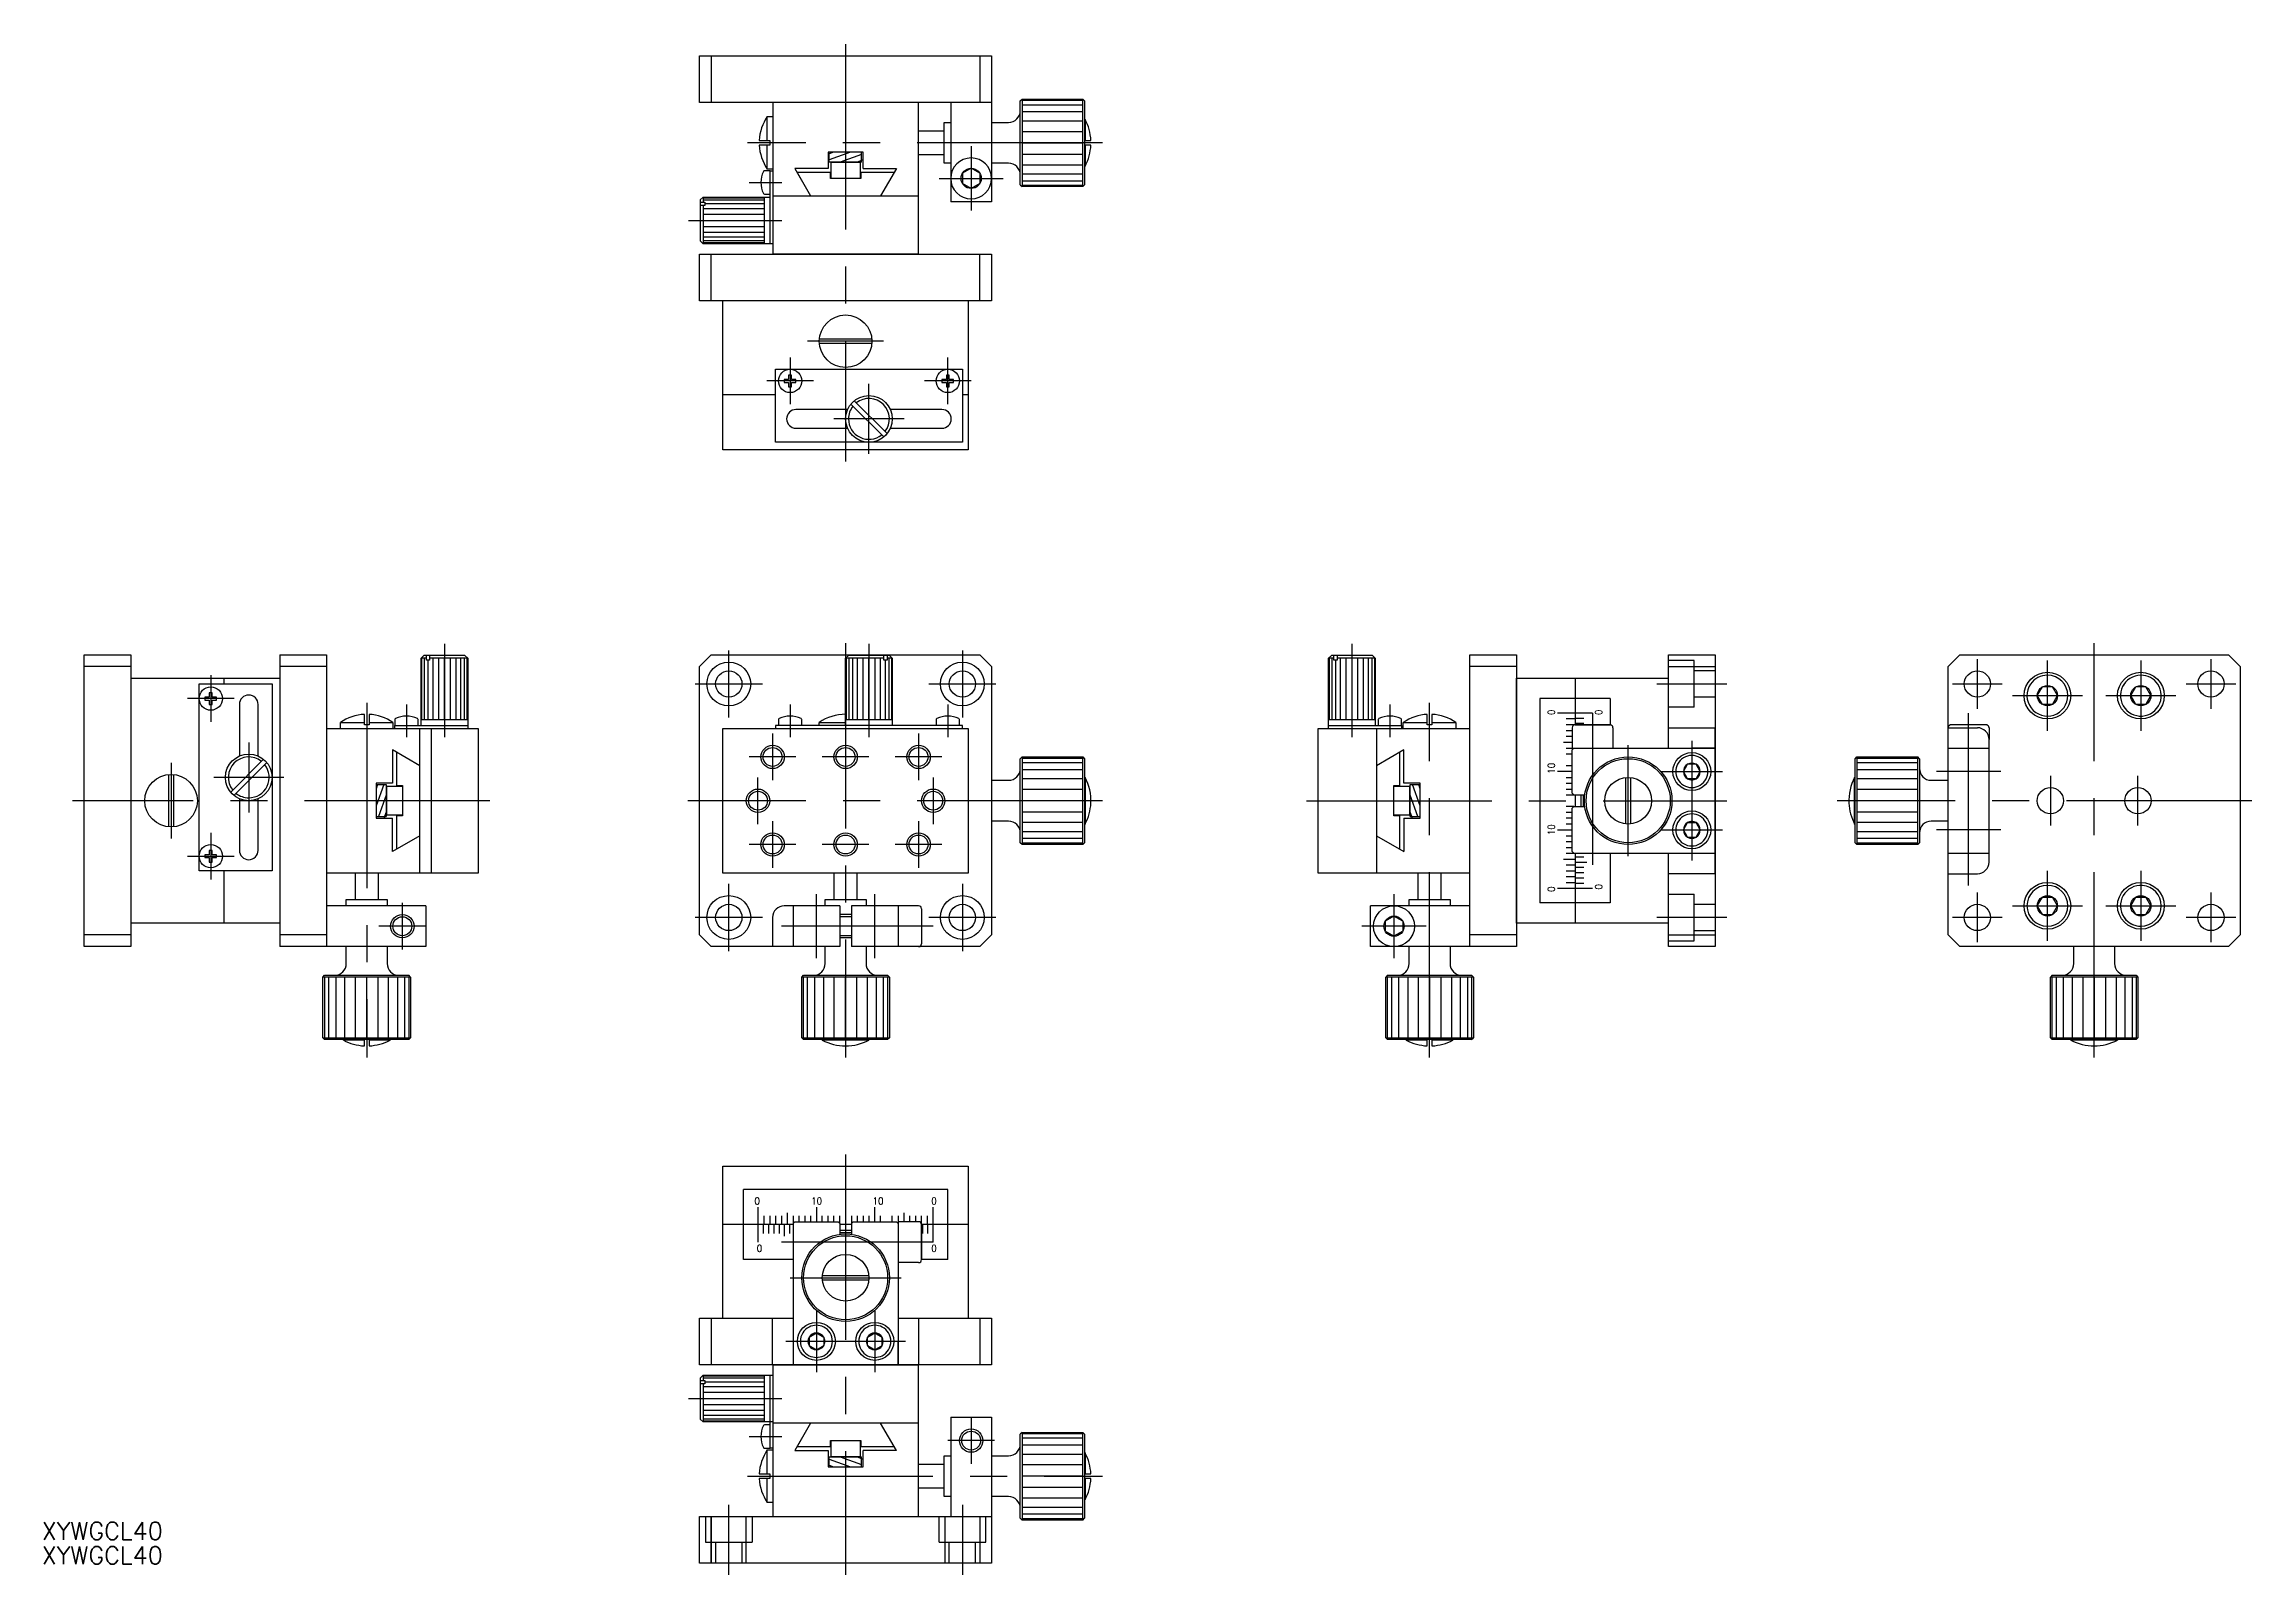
# Model space of a CAD drawing. Extents: x -137 to 241, y -133 to 130.
import ezdxf

# ---------------------------------------------------------------- set-up
doc = ezdxf.new("R2010")
doc.units = 0
doc.linetypes.add('CENTER', pattern=[50.8, 31.75, -6.35, 6.35, -6.35])
doc.linetypes.add('DASHED', pattern=[19.05, 12.7, -6.35])
doc.layers.get('0').update_dxf_attribs({"linetype": 'CONTINUOUS'})
doc.layers.add('CENTER', color=1, linetype='CENTER')
doc.styles.add('CONVERTER_2', font='txt.shx', dxfattribs={"width": 0.9})
doc.styles.get("Standard").update_dxf_attribs({"font": 'txt.shx', "height": 3, "bigfont": 'bigfont.shx'})

msp = doc.modelspace()

# ---------------------------------------------------------------- texts
at = {"color": 7, "linetype": 'CONTINUOUS', "style": 'CONVERTER_2', "width": 0.9}
for s, rotation, p in [('0', 90, (121.44, 14.68)), ('0', 90, (129.55, 14.68)), ('10', 90, (121.45, 4.63)), ('10', 90, (121.45, -5.89)), ('0', 270, (120.24, -14.68)), ('0', 90, (129.55, -15.22)), ('0', 180, (-14.68, -67.97))]:
    msp.add_text(s, height=1.2, rotation=rotation, dxfattribs=at).set_placement(p)
for s, p in [('10', (-5.89, -69.18)), ('10', (4.63, -69.18)), ('0', (14.68, -69.17)), ('0', (-15.22, -77.27)), ('0', (14.68, -77.27))]:
    msp.add_text(s, height=1.2, dxfattribs=at).set_placement(p)
at = {"color": 7, "linetype": 'CONTINUOUS'}
for p in [(-137.62, -126.59), (-137.62, -130.76)]:
    msp.add_text('XYWGCL40', height=3, dxfattribs=at).set_placement(p)

# ---------------------------------------------------------------- linework, layer by layer
at = {"color": 7, "linetype": 'CONTINUOUS'}
for p, q in [((-25, 127.61), (0, 127.61)), ((-25, 119.61), (-25, 127.61)), ((-23, 127.61), (-23, 119.61)), ((0, 127.61), (25, 127.61)), ((23, 127.61), (23, 119.61)), ((25, 127.61), (25, 119.61)), ((18, 119.61), (-25, 119.61)), ((-13.41, 113.11), (-13.41, 117.21)), ((-13.41, 117.21), (-12.4, 117.21)), ((-12.4, 93.61), (-12.4, 119.61)), ((12.4, 119.61), (12.4, 114.71)), ((18, 119.61), (18, 106.61)), ((25, 119.61), (18, 119.61)), ((25, 119.61), (25, 106.61)), ((29.91, 119.91), (30.21, 120.21)), ((29.91, 105.51), (29.91, 119.91)), ((30.21, 120.21), (30.21, 105.21)), ((30.21, 120.21), (40.61, 120.21)), ((40.61, 119.95), (30.21, 119.95)), ((30.21, 119.2), (40.61, 119.2)), ((40.61, 118.01), (30.21, 118.01)), ((40.61, 105.21), (40.61, 120.21)), ((40.91, 119.91), (40.61, 120.21)), ((40.91, 119.91), (40.91, 105.51)), ((16.9, 114.71), (12.4, 114.71)), ((12.4, 114.71), (12.4, 110.71)), ((16.9, 109.21), (16.9, 116.21)), ((16.9, 116.21), (18, 116.21)), ((25, 116.21), (27.91, 116.21)), ((30.21, 116.46), (40.61, 116.46)), ((30.21, 114.65), (40.61, 114.65)), ((40.91, 116.71), (41.01, 116.71)), ((41.01, 116.71), (41.01, 113.11)), ((-14.79, 113.11), (-13, 113.11)), ((-13, 112.31), (-14.79, 112.31)), ((-13.41, 108.21), (-13.41, 112.31)), ((-13, 113.11), (-13, 112.31)), ((3, 111.11), (-3, 111.11)), ((-3, 111.11), (-3, 108.31)), ((-2.8, 109.38), (-2.8, 111.11)), ((2.7, 109.38), (2.7, 111.11)), ((3, 109.71), (2.7, 109.71)), ((3, 108.31), (3, 111.11)), ((12.4, 110.71), (16.9, 110.71)), ((12.4, 110.71), (12.4, 103.61)), ((30.21, 112.71), (40.61, 112.71)), ((30.21, 110.77), (40.61, 110.77)), ((40.91, 113.11), (42, 113.11)), ((42, 112.31), (40.91, 112.31)), ((41.01, 112.31), (41.01, 108.71)), ((-12.9, 107.91), (-13.89, 107.91)), ((-12.4, 108.21), (-13.41, 108.21)), ((-12.9, 95.41), (-12.9, 107.91)), ((-12.9, 107.91), (-12.4, 107.91)), ((-3, 108.31), (-8.71, 108.31)), ((-8.71, 108.31), (-6, 103.61)), ((-8.31, 107.61), (-6, 103.61)), ((-2.6, 107.61), (-8.31, 107.61)), ((2.7, 109.38), (-2.8, 109.38)), ((-2.6, 106.61), (-2.6, 107.61)), ((2.6, 106.61), (-2.6, 106.61)), ((-2.5, 106.61), (-2.5, 109.38)), ((2.5, 109.31), (-2.5, 109.31)), ((2.5, 109.38), (2.5, 106.61)), ((8.31, 107.61), (2.6, 107.61)), ((2.6, 107.61), (2.6, 106.61)), ((3, 108.31), (8.71, 108.31)), ((8.71, 108.31), (6, 103.61)), ((18, 109.21), (16.9, 109.21)), ((18, 106.61), (18, 102.61)), ((21.5, 108.34), (20, 107.48)), ((20, 107.48), (20, 105.74)), ((23, 107.48), (21.5, 108.34)), ((23, 107.48), (23, 105.74)), ((27.91, 109.21), (25, 109.21)), ((25, 106.61), (25, 102.61)), ((30.21, 108.96), (40.61, 108.96)), ((30.21, 107.41), (40.61, 107.41)), ((30.21, 106.21), (40.61, 106.21)), ((41.01, 108.71), (40.91, 108.71)), ((-24.9, 102.91), (-24.4, 103.41)), ((-24.9, 102.91), (-24.9, 95.91)), ((-24.9, 102.51), (-24.1, 102.51)), ((-24.4, 103.41), (-12.9, 103.41)), ((-24.4, 103.41), (-24.4, 102.51)), ((-24.4, 103.27), (-13.9, 103.27)), ((-13.9, 102.87), (-24.4, 102.87)), ((-24.1, 102.51), (-24.1, 101.94)), ((-13.9, 102.24), (-24.1, 102.24)), ((-13.9, 95.41), (-13.9, 103.41)), ((-13.89, 103.91), (-12.9, 103.91)), ((-12.4, 103.61), (12.4, 103.61)), ((12.4, 103.61), (12.4, 93.61)), ((21.5, 102.61), (18, 102.61)), ((21.5, 104.88), (20, 105.74)), ((23, 105.74), (21.5, 104.88)), ((25, 102.61), (21.5, 102.61)), ((29.91, 105.51), (30.21, 105.21)), ((30.21, 105.47), (40.61, 105.47)), ((40.61, 105.21), (30.21, 105.21)), ((40.91, 105.51), (40.61, 105.21)), ((-24.1, 101.94), (-24.9, 101.94)), ((-24.4, 101.94), (-24.4, 95.41)), ((-13.9, 101.41), (-24.4, 101.41)), ((-13.9, 100.44), (-24.4, 100.44)), ((-24.4, 99.41), (-13.9, 99.41)), ((-24.4, 98.37), (-13.9, 98.37)), ((-24.4, 95.41), (-24.9, 95.91)), ((-24.4, 97.41), (-13.9, 97.41)), ((-24.4, 96.58), (-13.9, 96.58)), ((-24.4, 95.95), (-13.9, 95.95)), ((-13.9, 95.55), (-24.4, 95.55)), ((-12.4, 95.41), (-24.4, 95.41)), ((-25, 93.61), (25, 93.61)), ((-25, 85.61), (-25, 93.61)), ((-23, 85.61), (-23, 93.61)), ((12.4, 93.61), (-12.4, 93.61)), ((-10, 93.61), (0, 93.61)), ((0, 93.61), (9, 93.61)), ((9, 93.61), (10, 93.61)), ((9, 93.61), (10, 93.61)), ((10, 93.61), (12.4, 93.61)), ((23, 85.61), (23, 93.61)), ((25, 93.61), (25, 85.61)), ((25, 85.61), (-25, 85.61)), ((-21, 60.11), (-21, 85.61)), ((21, 85.61), (21, 60.11)), ((-4.48, 79.11), (4.48, 79.11)), ((4.48, 78.31), (-4.48, 78.31)), ((-12, 73.91), (20, 73.91)), ((-12, 61.41), (-12, 73.91)), ((-9.75, 72.16), (-10.5, 72.16)), ((-10.5, 72.16), (-10.5, 71.66)), ((-9.75, 72.91), (-9.75, 72.16)), ((-9.25, 72.91), (-9.75, 72.91)), ((-9.25, 72.16), (-9.25, 72.91)), ((-8.5, 72.16), (-9.25, 72.16)), ((-8.5, 71.66), (-8.5, 72.16)), ((16.5, 72.16), (16.5, 71.66)), ((17.25, 72.16), (16.5, 72.16)), ((17.75, 72.91), (17.25, 72.91)), ((17.25, 72.91), (17.25, 72.16)), ((17.75, 72.16), (17.75, 72.91)), ((18.5, 72.16), (17.75, 72.16)), ((18.5, 71.66), (18.5, 72.16)), ((20, 73.91), (20, 61.41)), ((-21, 69.61), (-12, 69.61)), ((-10.5, 71.66), (-9.75, 71.66)), ((-9.75, 71.66), (-9.75, 70.91)), ((-9.75, 70.91), (-9.25, 70.91)), ((-9.25, 71.66), (-8.5, 71.66)), ((-9.25, 70.91), (-9.25, 71.66)), ((1.47, 68.51), (7.1, 62.88)), ((16.5, 71.66), (17.25, 71.66)), ((17.25, 71.66), (17.25, 70.91)), ((17.25, 70.91), (17.75, 70.91)), ((17.75, 70.91), (17.75, 71.66)), ((17.75, 71.66), (18.5, 71.66)), ((20, 69.61), (21, 69.61)), ((0.33, 67.01), (-8.5, 67.01)), ((6.53, 62.31), (0.9, 67.94)), ((16.5, 67.01), (7.67, 67.01)), ((20, 61.41), (-12, 61.41)), ((-8.5, 63.81), (0.33, 63.81)), ((7.67, 63.81), (16.5, 63.81)), ((21, 60.11), (-21, 60.11)), ((-130.4, -25), (-130.4, 25)), ((-130.4, 25), (-122.4, 25)), ((-122.4, 23), (-130.4, 23)), ((-122.4, 25), (-122.4, -25)), ((-96.9, 25), (-96.9, -25)), ((-96.9, 25), (-88.9, 25)), ((-88.9, 23), (-96.9, 23)), ((-88.9, 25), (-88.9, -18)), ((-72.7, 24.4), (-72.2, 24.9)), ((-72.7, 12.9), (-72.7, 24.4)), ((-71.79, 24.4), (-72.7, 24.4)), ((-72.56, 13.9), (-72.56, 24.4)), ((-65.2, 24.9), (-72.2, 24.9)), ((-72.16, 24.4), (-72.16, 13.9)), ((-71.79, 24.1), (-71.79, 24.9)), ((-71.23, 24.1), (-71.79, 24.1)), ((-71.52, 24.1), (-71.52, 13.9)), ((-71.23, 24.9), (-71.23, 24.1)), ((-64.7, 24.4), (-71.23, 24.4)), ((-70.7, 24.4), (-70.7, 13.9)), ((-69.73, 24.4), (-69.73, 13.9)), ((-68.7, 13.9), (-68.7, 24.4)), ((-67.66, 13.9), (-67.66, 24.4)), ((-66.7, 13.9), (-66.7, 24.4)), ((-65.87, 13.9), (-65.87, 24.4)), ((-65.23, 13.9), (-65.23, 24.4)), ((-65.2, 24.9), (-64.7, 24.4)), ((-64.83, 24.4), (-64.83, 13.9)), ((-64.7, 24.4), (-64.7, 12.4)), ((-23, 25), (-25, 23)), ((-25, -23), (-25, 23)), ((-23, 25), (23, 25)), ((0, 24.4), (0.5, 24.9)), ((6.53, 24.4), (0, 24.4)), ((0, 13.4), (0, 24.4)), ((0.14, 13.9), (0.14, 24.4)), ((7.5, 24.9), (0.5, 24.9)), ((0.54, 24.4), (0.54, 13.9)), ((1.17, 24.4), (1.17, 13.9)), ((2, 24.4), (2, 13.9)), ((2.96, 24.4), (2.96, 13.9)), ((4, 13.9), (4, 24.4)), ((5.04, 13.9), (5.04, 24.4)), ((6, 13.9), (6, 24.4)), ((6.53, 24.1), (6.53, 24.9)), ((7.1, 24.1), (6.53, 24.1)), ((6.83, 13.9), (6.83, 24.1)), ((7.1, 24.9), (7.1, 24.1)), ((8, 24.4), (7.1, 24.4)), ((7.46, 13.9), (7.46, 24.4)), ((7.5, 24.9), (8, 24.4)), ((7.86, 24.4), (7.86, 13.9)), ((8, 24.4), (8, 12.9)), ((23, 25), (25, 23)), ((25, 23), (25, -23)), ((82.7, 24.4), (83.2, 24.9)), ((82.7, 12.4), (82.7, 24.4)), ((83.6, 24.4), (82.7, 24.4)), ((82.83, 13.9), (82.83, 24.4)), ((90.2, 24.9), (83.2, 24.9)), ((83.23, 24.4), (83.23, 13.9)), ((83.6, 24.1), (83.6, 24.9)), ((83.87, 24.1), (83.6, 24.1)), ((83.87, 24.1), (83.87, 13.9)), ((84.16, 24.1), (83.87, 24.1)), ((84.16, 24.9), (84.16, 24.1)), ((89.52, 24.4), (84.16, 24.4)), ((84.7, 24.4), (84.7, 13.9)), ((85.66, 24.4), (85.66, 13.9)), ((86.7, 24.4), (86.7, 13.9)), ((87.73, 13.9), (87.73, 24.4)), ((88.7, 13.9), (88.7, 24.4)), ((89.52, 13.9), (89.52, 24.4)), ((90.7, 24.4), (89.52, 24.4)), ((90.16, 13.9), (90.16, 24.4)), ((90.2, 24.9), (90.7, 24.4)), ((90.56, 24.4), (90.56, 13.9)), ((90.7, 24.4), (90.7, 12.9)), ((106.9, -18), (106.9, 25)), ((106.9, 25), (114.9, 25)), ((114.9, 23), (106.9, 23)), ((114.9, 25), (114.9, -25)), ((140.9, 25), (148.9, 25)), ((140.9, 9), (140.9, 25)), ((140.9, 23), (148.9, 23)), ((148.9, 25), (148.9, 10)), ((190.79, 25), (188.79, 23)), ((188.79, 12.5), (188.79, 23)), ((190.79, 25), (236.79, 25)), ((236.79, 25), (238.79, 23)), ((238.79, 23), (238.79, -23)), ((-122.4, 21), (-96.9, 21)), ((-110.7, -12), (-110.7, 20)), ((-110.7, 20), (-98.2, 20)), ((-106.4, 20), (-106.4, 21)), ((-98.2, 20), (-98.2, -12)), ((114.9, -21), (114.9, 21)), ((114.9, 21), (140.9, 21)), ((124.9, 21), (124.9, 13)), ((204.06, 18), (204.93, 19.5)), ((206.66, 19.5), (204.93, 19.5)), ((207.52, 18), (206.66, 19.5)), ((220.06, 18), (220.93, 19.5)), ((222.66, 19.5), (220.93, 19.5)), ((223.52, 18), (222.66, 19.5)), ((-109.7, 17.75), (-109.7, 17.25)), ((-108.95, 17.75), (-109.7, 17.75)), ((-109.7, 17.25), (-108.95, 17.25)), ((-108.95, 18.5), (-108.95, 17.75)), ((-108.45, 18.5), (-108.95, 18.5)), ((-108.95, 17.25), (-108.95, 16.5)), ((-108.95, 16.5), (-108.45, 16.5)), ((-108.45, 17.75), (-108.45, 18.5)), ((-107.7, 17.75), (-108.45, 17.75)), ((-108.45, 17.25), (-107.7, 17.25)), ((-108.45, 16.5), (-108.45, 17.25)), ((-107.7, 17.25), (-107.7, 17.75)), ((-103.8, 16.5), (-103.8, 7.67)), ((-100.6, 7.67), (-100.6, 16.5)), ((118.9, 17.5), (118.9, -17.5)), ((130.9, 17.5), (118.9, 17.5)), ((130.9, 17.5), (130.9, 13)), ((204.93, 16.5), (204.06, 18)), ((206.66, 16.5), (204.93, 16.5)), ((206.66, 16.5), (207.52, 18)), ((220.93, 16.5), (220.06, 18)), ((222.66, 16.5), (220.93, 16.5)), ((222.66, 16.5), (223.52, 18)), ((-88.9, 12.4), (-70.9, 12.4)), ((-86.5, 13.41), (-82.4, 13.41)), ((-86.5, 12.4), (-86.5, 13.41)), ((-82.4, 13), (-82.4, 14.79)), ((-81.6, 13), (-82.4, 13)), ((-81.6, 14.79), (-81.6, 13)), ((-81.6, 13.41), (-77.5, 13.41)), ((-77.5, 13.41), (-77.5, 12.4)), ((-77.2, 13.89), (-77.2, 12.9)), ((-77.2, 12.9), (-64.7, 12.9)), ((-77.2, 12.4), (-77.2, 12.9)), ((-73.2, 12.9), (-73.2, 13.89)), ((-72.9, -12.4), (-72.9, 12.4)), ((-72.7, 13.9), (-64.7, 13.9)), ((-70.9, -12.4), (-70.9, 12.4)), ((-70.9, 12.4), (-62.9, 12.4)), ((-62.9, 12.4), (-62.9, -12.4)), ((-21, -12.4), (-21, 12.4)), ((-21, 12.4), (21, 12.4)), ((-4.5, 12.9), (-12, 12.9)), ((-12, 12.9), (-12, 12.4)), ((-11.5, 13.89), (-11.5, 12.9)), ((-7.5, 12.9), (-7.5, 13.89)), ((-4.5, 13.4), (-4.5, 13.41)), ((-4.5, 13.4), (0, 13.4)), ((-4.5, 12.9), (-4.5, 13.4)), ((20, 12.9), (-4.5, 12.9)), ((0, 13.9), (8, 13.9)), ((0, 12.9), (0, 13.4)), ((15.5, 13.89), (15.5, 12.9)), ((19.5, 12.9), (19.5, 13.89)), ((20, 12.4), (20, 12.9)), ((21, 12.4), (21, -12.4)), ((80.9, -12.4), (80.9, 12.4)), ((80.9, 12.4), (88.9, 12.4)), ((82.7, 13.9), (90.7, 13.9)), ((82.7, 12.9), (95.2, 12.9)), ((88.9, 12.4), (106.9, 12.4)), ((90.9, 12.4), (90.9, 6)), ((91.2, 13.89), (91.2, 12.9)), ((95.2, 12.9), (95.2, 13.89)), ((95.2, 12.9), (95.2, 12.4)), ((95.5, 13.41), (99.6, 13.41)), ((95.5, 12.4), (95.5, 13.41)), ((99.6, 13), (99.6, 14.79)), ((100.4, 13), (99.6, 13)), ((100.4, 14.79), (100.4, 13)), ((100.4, 13.41), (104.5, 13.41)), ((104.5, 13.41), (104.5, 12.4)), ((123.4, 15), (121.9, 15)), ((124.9, 15), (123.4, 15)), ((124.9, 15), (123.4, 15)), ((124.9, 14), (123.4, 14)), ((124.9, 13), (123.4, 13)), ((124.4, 12), (123.4, 12)), ((124.4, 12.5), (124.4, 9)), ((124.4, 12.5), (124.4, 12)), ((124.4, 12), (124.4, 11)), ((126.4, 15), (124.9, 15)), ((126.4, 15), (124.9, 15)), ((124.9, 15), (124.9, 13)), ((126.4, 14.1), (124.9, 14.1)), ((126.4, 13.2), (124.9, 13.2)), ((124.9, 13), (130.9, 13)), ((130.9, 13), (124.9, 13)), ((127.9, 15), (126.4, 15)), ((131.4, 12.5), (131.4, 9)), ((131.4, 12.5), (131.4, 9)), ((140.9, 12.5), (148.9, 12.5)), ((148.9, -12.4), (148.9, 12.4)), ((188.79, 9), (188.79, 12.5)), ((188.79, 12.5), (193.79, 12.5)), ((-77.6, 8.71), (-77.6, 3)), ((-72.9, 6), (-77.6, 8.71)), ((-76.9, 8.31), (-76.9, 2.6)), ((95.6, 8.71), (90.9, 6)), ((94.9, 2.6), (94.9, 8.31)), ((95.6, 3), (95.6, 8.71)), ((124.4, 10), (122.9, 10)), ((124.4, 11), (123.4, 11)), ((123.4, 9), (124.4, 9)), ((124.4, 8), (123.4, 8)), ((124.4, 11), (124.4, 10)), ((124.4, 10), (124.4, 9)), ((124.4, 9), (140.9, 9)), ((124.4, 8.7), (124.7, 9)), ((124.4, 8), (124.4, 8.7)), ((124.4, 7), (124.4, 8)), ((140.9, 9), (140.9, 10)), ((140.9, 9), (148.9, 9)), ((148.9, 9), (144.9, 9)), ((148.9, 10), (148.9, 9)), ((148.9, 10), (148.9, 9)), ((148.9, 9), (148.9, 5)), ((188.79, 7.14), (188.79, 11.14)), ((188.79, 7.14), (188.79, 11.14)), ((188.79, -23), (188.79, 9)), ((188.79, 9), (195.79, 9)), ((195.79, -10.5), (195.79, 10.5)), ((195.79, 7.14), (195.79, 9)), ((-115.9, -4.48), (-115.9, 4.48)), ((-115.1, 4.48), (-115.1, -4.48)), ((-105.29, 1.47), (-99.66, 7.1)), ((-99.1, 6.53), (-104.73, 0.9)), ((30.21, 7.5), (29.91, 7.2)), ((29.91, -7.2), (29.91, 7.2)), ((30.21, 7.5), (40.61, 7.5)), ((30.21, 7.5), (30.21, -7.5)), ((40.61, 7.24), (30.21, 7.24)), ((40.61, 6.5), (30.21, 6.5)), ((40.61, 5.3), (30.21, 5.3)), ((40.61, -7.5), (40.61, 7.5)), ((40.61, 7.5), (40.91, 7.2)), ((40.91, 7.2), (40.91, -7.2)), ((40.91, 4), (41.01, 4)), ((41.01, 4), (41.01, -4)), ((90.9, 6), (90.9, -6)), ((124.4, 5), (121.9, 5)), ((124.4, 6), (123.4, 6)), ((123.4, 4), (124.4, 4)), ((124.4, 6), (124.4, 7)), ((124.4, 5), (124.4, 6)), ((124.4, 1.3), (124.4, 5)), ((133.6, -3.98), (133.6, 3.98)), ((134.4, 3.98), (134.4, -3.98)), ((143.45, 5), (144.17, 6.25)), ((144.17, 3.75), (143.45, 5)), ((145.62, 6.25), (144.17, 6.25)), ((146.34, 5), (145.62, 6.25)), ((145.62, 3.75), (146.34, 5)), ((148.9, 5), (148.9, -5)), ((172.78, -4), (172.78, 4)), ((172.78, 4), (172.88, 4)), ((172.88, 7.2), (173.18, 7.5)), ((172.88, -7.2), (172.88, 7.2)), ((173.18, 7.5), (183.58, 7.5)), ((173.18, 7.5), (173.18, -7.5)), ((183.58, 7.24), (173.18, 7.24)), ((183.58, 6.5), (173.18, 6.5)), ((183.58, 5.3), (173.18, 5.3)), ((183.58, -7.5), (183.58, 7.5)), ((183.88, 7.2), (183.58, 7.5)), ((183.88, 7.2), (183.88, -7.2)), ((-103.8, 0.33), (-103.8, -8.5)), ((-100.6, -8.5), (-100.6, 0.33)), ((-77.6, 3), (-80.4, 3)), ((-80.4, 3), (-80.4, -3)), ((-80.4, 2.8), (-78.67, 2.8)), ((-78.67, 2.8), (-78.67, -2.7)), ((-78.67, 2.5), (-75.9, 2.5)), ((-78.6, 2.5), (-78.6, -2.5)), ((-76.9, 2.6), (-75.9, 2.6)), ((-75.9, 2.6), (-75.9, -2.6)), ((25, 3.5), (27.91, 3.5)), ((40.61, 3.75), (30.21, 3.75)), ((40.61, 1.94), (30.21, 1.94)), ((40.61, 0), (30.21, 0)), ((93.9, -2.6), (93.9, 2.6)), ((93.9, 2.6), (94.9, 2.6)), ((93.9, 2.5), (96.67, 2.5)), ((98.4, 3), (95.6, 3)), ((96.6, -2.5), (96.6, 2.5)), ((96.67, 2.8), (98.4, 2.8)), ((96.67, -2.7), (96.67, 2.8)), ((98.4, -3), (98.4, 3)), ((123.4, 3), (124.4, 3)), ((123.4, 2), (124.4, 2)), ((123.4, 1), (124.7, 1)), ((124.7, 1), (124.4, 1.3)), ((124.7, 1), (124.9, 1)), ((124.9, 1), (126.56, 1)), ((124.9, 1), (124.9, 0)), ((124.9, 0), (124.9, -1)), ((125.9, 1), (125.9, -1)), ((145.62, 3.75), (144.17, 3.75)), ((183.58, 3.75), (173.18, 3.75)), ((183.58, 1.94), (173.18, 1.94)), ((183.58, 0), (173.18, 0)), ((185.89, 3.5), (188.79, 3.5)), ((-80.4, -2.7), (-78.67, -2.7)), ((-80.4, -3), (-77.6, -3)), ((-79, -2.7), (-79, -3)), ((-75.9, -2.5), (-78.67, -2.5)), ((-77.6, -8.71), (-77.6, -3)), ((-76.9, -2.6), (-76.9, -8.31)), ((-75.9, -2.6), (-76.9, -2.6)), ((27.91, -3.5), (25, -3.5)), ((40.61, -1.94), (30.21, -1.94)), ((40.61, -3.75), (30.21, -3.75)), ((96.67, -2.5), (93.9, -2.5)), ((94.9, -2.6), (93.9, -2.6)), ((94.9, -8.31), (94.9, -2.6)), ((95.6, -3), (95.6, -8.71)), ((95.6, -3), (98.4, -3)), ((96.67, -2.7), (98.4, -2.7)), ((97, -3), (97, -2.7)), ((124.7, -1), (123.4, -1)), ((124.4, -2), (123.4, -2)), ((124.4, -3), (123.4, -3)), ((124.4, -1.3), (124.7, -1)), ((124.4, -8.7), (124.4, -1.3)), ((124.7, -1), (124.9, -1)), ((124.7, -1), (124.9, -1)), ((124.9, -1), (126.56, -1)), ((143.45, -5), (144.17, -3.75)), ((144.17, -3.75), (145.62, -3.75)), ((146.34, -5), (145.62, -3.75)), ((183.58, -1.94), (173.18, -1.94)), ((183.58, -3.75), (173.18, -3.75)), ((188.79, -3.5), (185.89, -3.5)), ((-72.9, -6), (-77.6, -8.71)), ((30.21, -7.5), (29.91, -7.2)), ((30.21, -5.3), (40.61, -5.3)), ((40.61, -6.5), (30.21, -6.5)), ((30.21, -7.24), (40.61, -7.24)), ((40.61, -7.5), (30.21, -7.5)), ((40.61, -7.5), (40.91, -7.2)), ((41.01, -4), (40.91, -4)), ((90.9, -6), (95.6, -8.71)), ((90.9, -6), (90.9, -12.4)), ((121.9, -5), (124.4, -5)), ((124.4, -4), (123.4, -4)), ((123.4, -6), (124.4, -6)), ((123.4, -7), (124.4, -7)), ((144.17, -6.25), (143.45, -5)), ((144.17, -6.25), (145.62, -6.25)), ((145.62, -6.25), (146.34, -5)), ((148.9, -5), (148.9, -9)), ((172.88, -4), (172.78, -4)), ((172.88, -7.2), (173.18, -7.5)), ((173.18, -5.3), (183.58, -5.3)), ((183.58, -6.5), (173.18, -6.5)), ((173.18, -7.24), (183.58, -7.24)), ((183.58, -7.5), (173.18, -7.5)), ((183.88, -7.2), (183.58, -7.5)), ((-108.95, -9.25), (-109.7, -9.25)), ((-109.7, -9.25), (-109.7, -9.75)), ((-109.7, -9.75), (-108.95, -9.75)), ((-108.95, -8.5), (-108.95, -9.25)), ((-108.45, -8.5), (-108.95, -8.5)), ((-108.95, -9.75), (-108.95, -10.5)), ((-108.95, -10.5), (-108.45, -10.5)), ((-108.45, -9.25), (-108.45, -8.5)), ((-107.7, -9.25), (-108.45, -9.25)), ((-108.45, -10.5), (-108.45, -9.75)), ((-108.45, -9.75), (-107.7, -9.75)), ((-107.7, -9.75), (-107.7, -9.25)), ((122.9, -10), (124.9, -10)), ((123.4, -8), (124.4, -8)), ((123.4, -9), (124.9, -9)), ((123.4, -11), (124.9, -11)), ((123.9, -9), (140.9, -9)), ((123.9, -9), (124.9, -9)), ((124.4, -8.7), (124.7, -9)), ((124.7, -9), (125.4, -9)), ((124.9, -9), (124.9, -21)), ((124.9, -9), (124.9, -10)), ((124.9, -9.6), (126.4, -9.6)), ((124.9, -10), (124.9, -11)), ((124.9, -10.5), (126.9, -10.5)), ((124.9, -11), (124.9, -12)), ((130.9, -9), (130.9, -17.5)), ((140.9, -9), (144.9, -9)), ((140.9, -10), (140.9, -9)), ((140.9, -25), (140.9, -10)), ((144.9, -9), (148.9, -9)), ((148.9, -9), (148.9, -10)), ((148.9, -10), (148.9, -25)), ((188.79, -9), (195.79, -9)), ((-98.2, -12), (-110.7, -12)), ((-106.4, -21), (-106.4, -12)), ((-84, -12.4), (-88.9, -12.4)), ((-80, -12.4), (-84, -12.4)), ((-84, -12.4), (-84, -16.9)), ((-72.9, -12.4), (-80, -12.4)), ((-80, -16.9), (-80, -12.4)), ((-70.9, -12.4), (-72.9, -12.4)), ((-62.9, -12.4), (-70.9, -12.4)), ((-2, -12.4), (-21, -12.4)), ((2, -12.4), (-2, -12.4)), ((-2, -12.4), (-2, -16.9)), ((21, -12.4), (2, -12.4)), ((2, -16.9), (2, -12.4)), ((90.9, -12.4), (80.9, -12.4)), ((98, -12.4), (90.9, -12.4)), ((102, -12.4), (98, -12.4)), ((98, -12.4), (98, -16.9)), ((106.9, -12.4), (102, -12.4)), ((102, -16.9), (102, -12.4)), ((121.9, -15), (123.4, -15)), ((123.4, -12), (124.9, -12)), ((123.4, -13), (124.9, -13)), ((123.4, -14), (124.9, -14)), ((123.4, -15), (124.9, -15)), ((123.4, -15), (124.9, -15)), ((123.4, -15), (124.9, -15)), ((124.9, -11.4), (126.4, -11.4)), ((124.9, -12), (124.9, -13)), ((124.9, -12.3), (126.4, -12.3)), ((124.9, -13), (124.9, -14)), ((124.9, -13.2), (126.4, -13.2)), ((124.9, -14.1), (126.4, -14.1)), ((124.9, -15), (126.4, -15)), ((124.9, -15), (126.4, -15)), ((124.9, -15), (126.4, -15)), ((126.4, -15), (127.9, -15)), ((148.9, -12.5), (140.9, -12.5)), ((188.79, -12.5), (193.79, -12.5)), ((-71.9, -18), (-88.9, -18)), ((-88.9, -18), (-88.9, -25)), ((-85.5, -16.9), (-78.5, -16.9)), ((-85.5, -18), (-85.5, -16.9)), ((-78.5, -16.9), (-78.5, -18)), ((-71.9, -18), (-71.9, -25)), ((-1, -18), (-10.5, -18)), ((-9, -18), (-9, -25)), ((-3.5, -16.9), (-2, -16.9)), ((-3.5, -18), (-3.5, -16.9)), ((-2, -16.9), (2, -16.9)), ((-1, -18), (-1, -19.5)), ((9, -18), (1, -18)), ((1, -18), (1, -19.5)), ((2, -16.9), (3.5, -16.9)), ((3.5, -16.9), (3.5, -18)), ((9, -18), (7.14, -18)), ((12.5, -18), (9, -18)), ((9, -18), (9, -25)), ((13, -18.5), (13, -24.5)), ((93.9, -18), (89.9, -18)), ((89.9, -25), (89.9, -18)), ((106.9, -18), (93.9, -18)), ((96.5, -18), (96.5, -16.9)), ((96.5, -16.9), (103.5, -16.9)), ((103.5, -16.9), (103.5, -18)), ((106.9, -25), (106.9, -18)), ((130.9, -17.5), (118.9, -17.5)), ((204.06, -18), (204.93, -16.5)), ((204.93, -19.5), (204.06, -18)), ((204.93, -16.5), (206.66, -16.5)), ((207.52, -18), (206.66, -16.5)), ((206.66, -19.5), (207.52, -18)), ((220.06, -18), (220.93, -16.5)), ((220.93, -19.5), (220.06, -18)), ((220.93, -16.5), (222.66, -16.5)), ((223.52, -18), (222.66, -16.5)), ((222.66, -19.5), (223.52, -18)), ((-96.9, -21), (-122.4, -21)), ((-12.5, -20), (-12.5, -25)), ((-1, -19.5), (-1, -19.88)), ((1, -19.5), (-1, -19.5)), ((-1, -19.88), (-1, -23.12)), ((1, -19.5), (1, -19.88)), ((1, -19.88), (1, -23.12)), ((93.9, -19.77), (92.4, -20.63)), ((92.4, -20.63), (92.4, -22.37)), ((93.9, -23.23), (92.4, -22.37)), ((95.4, -20.63), (93.9, -19.77)), ((95.4, -22.37), (93.9, -23.23)), ((95.4, -20.63), (95.4, -22.37)), ((140.9, -21), (114.9, -21)), ((204.93, -19.5), (206.66, -19.5)), ((220.93, -19.5), (222.66, -19.5)), ((-122.4, -23), (-130.4, -23)), ((-122.4, -25), (-130.4, -25)), ((-88.9, -23), (-96.9, -23)), ((-88.9, -25), (-96.9, -25)), ((-71.9, -25), (-88.9, -25)), ((-85.5, -27.91), (-85.5, -25)), ((-78.5, -25), (-78.5, -27.91)), ((-23, -25), (-25, -23)), ((-1, -25), (-23, -25)), ((-3.5, -27.9), (-3.5, -25)), ((-1, -23.12), (-1, -23.5)), ((-1, -23.5), (-1, -25)), ((1, -23.5), (-1, -23.5)), ((1, -23.12), (1, -23.5)), ((1, -23.5), (1, -25)), ((9, -25), (1, -25)), ((3.5, -25), (3.5, -27.9)), ((11.14, -25), (7.14, -25)), ((11.14, -25), (7.14, -25)), ((12.5, -25), (9, -25)), ((23, -25), (12.5, -25)), ((23, -25), (25, -23)), ((106.9, -25), (89.9, -25)), ((96.5, -27.91), (96.5, -25)), ((103.5, -25), (103.5, -27.91)), ((114.9, -23), (106.9, -23)), ((114.9, -25), (106.9, -25)), ((140.9, -23), (148.9, -23)), ((148.9, -25), (140.9, -25)), ((190.79, -25), (188.79, -23)), ((236.79, -25), (190.79, -25)), ((210.29, -27.91), (210.29, -25)), ((217.29, -25), (217.29, -27.91)), ((236.79, -25), (238.79, -23)), ((-89.5, -30.21), (-89.2, -29.91)), ((-74.5, -30.21), (-89.5, -30.21)), ((-89.5, -40.61), (-89.5, -30.21)), ((-89.24, -30.21), (-89.24, -40.61)), ((-89.2, -29.91), (-74.8, -29.91)), ((-88.49, -40.61), (-88.49, -30.21)), ((-87.3, -30.21), (-87.3, -40.61)), ((-85.75, -40.61), (-85.75, -30.21)), ((-83.94, -40.61), (-83.94, -30.21)), ((-82, -40.61), (-82, -30.21)), ((-80.05, -40.61), (-80.05, -30.21)), ((-78.25, -40.61), (-78.25, -30.21)), ((-76.69, -40.61), (-76.69, -30.21)), ((-75.5, -40.61), (-75.5, -30.21)), ((-74.5, -30.21), (-74.8, -29.91)), ((-74.75, -40.61), (-74.75, -30.21)), ((-74.5, -30.21), (-74.5, -40.61)), ((-7.5, -30.2), (-7.2, -29.9)), ((7.5, -30.2), (-7.5, -30.2)), ((-7.5, -40.6), (-7.5, -30.2)), ((-7.24, -30.2), (-7.24, -40.6)), ((-7.2, -29.9), (7.2, -29.9)), ((-6.5, -40.6), (-6.5, -30.2)), ((-5.3, -30.2), (-5.3, -40.6)), ((-3.75, -40.6), (-3.75, -30.2)), ((-1.94, -40.6), (-1.94, -30.2)), ((0, -40.6), (0, -30.2)), ((1.94, -40.6), (1.94, -30.2)), ((3.75, -40.6), (3.75, -30.2)), ((5.3, -40.6), (5.3, -30.2)), ((6.5, -40.6), (6.5, -30.2)), ((7.5, -30.2), (7.2, -29.9)), ((7.24, -40.6), (7.24, -30.2)), ((7.5, -30.2), (7.5, -40.6)), ((92.8, -29.91), (92.5, -30.21)), ((107.5, -30.21), (92.5, -30.21)), ((92.5, -40.61), (92.5, -30.21)), ((92.75, -30.21), (92.75, -40.61)), ((92.8, -29.91), (107.2, -29.91)), ((93.5, -30.21), (93.5, -40.61)), ((94.69, -30.21), (94.69, -40.61)), ((96.25, -30.21), (96.25, -40.61)), ((98.05, -30.21), (98.05, -40.61)), ((100, -30.21), (100, -40.61)), ((101.94, -30.21), (101.94, -40.61)), ((103.75, -30.21), (103.75, -40.61)), ((105.3, -40.61), (105.3, -30.21)), ((106.49, -30.21), (106.49, -40.61)), ((107.2, -29.91), (107.5, -30.21)), ((107.24, -40.61), (107.24, -30.21)), ((107.5, -30.21), (107.5, -40.61)), ((206.59, -29.9), (206.29, -30.2)), ((221.29, -30.2), (206.29, -30.2)), ((206.29, -40.6), (206.29, -30.2)), ((206.55, -30.2), (206.55, -40.6)), ((206.59, -29.9), (220.99, -29.9)), ((207.3, -30.2), (207.3, -40.6)), ((208.49, -30.2), (208.49, -40.6)), ((210.04, -30.2), (210.04, -40.6)), ((211.85, -30.2), (211.85, -40.6)), ((213.79, -30.2), (213.79, -40.6)), ((215.73, -30.2), (215.73, -40.6)), ((217.54, -30.2), (217.54, -40.6)), ((219.1, -40.6), (219.1, -30.2)), ((220.29, -30.2), (220.29, -40.6)), ((220.99, -29.9), (221.29, -30.2)), ((221.04, -40.6), (221.04, -30.2)), ((221.29, -30.2), (221.29, -40.6)), ((-89.5, -40.61), (-74.5, -40.61)), ((-89.5, -40.61), (-89.2, -40.91)), ((-74.8, -40.91), (-89.2, -40.91)), ((-86, -41.01), (-86, -40.91)), ((-82.4, -41.01), (-86, -41.01)), ((-82.4, -42), (-82.4, -40.91)), ((-81.6, -40.91), (-81.6, -42)), ((-78, -41.01), (-81.6, -41.01)), ((-78, -40.91), (-78, -41.01)), ((-74.5, -40.61), (-74.8, -40.91)), ((-7.5, -40.6), (7.5, -40.6)), ((-7.5, -40.6), (-7.2, -40.9)), ((7.2, -40.9), (-7.2, -40.9)), ((-4, -41), (-4, -40.9)), ((4, -41), (-4, -41)), ((4, -40.9), (4, -41)), ((7.5, -40.6), (7.2, -40.9)), ((92.5, -40.61), (107.5, -40.61)), ((92.8, -40.91), (92.5, -40.61)), ((107.2, -40.91), (92.8, -40.91)), ((96, -41.01), (96, -40.91)), ((99.6, -41.01), (96, -41.01)), ((99.6, -42), (99.6, -40.91)), ((100.4, -40.91), (100.4, -42)), ((104, -41.01), (100.4, -41.01)), ((104, -40.91), (104, -41.01)), ((107.2, -40.91), (107.5, -40.61)), ((206.29, -40.6), (221.29, -40.6)), ((206.59, -40.9), (206.29, -40.6)), ((220.99, -40.9), (206.59, -40.9)), ((209.79, -41), (209.79, -40.9)), ((217.79, -41), (209.79, -41)), ((217.79, -40.9), (217.79, -41)), ((220.99, -40.9), (221.29, -40.6)), ((-21, -62.62), (21, -62.62)), ((-21, -88.62), (-21, -62.62)), ((21, -62.62), (21, -88.62)), ((17.5, -66.62), (-17.5, -66.62)), ((-17.5, -78.62), (-17.5, -66.62)), ((17.5, -78.62), (17.5, -66.62)), ((-15, -69.62), (-15, -71.12)), ((-15, -71.12), (-15, -72.62)), ((-15, -71.12), (-15, -72.62)), ((-15, -71.12), (-15, -72.62)), ((-14, -71.12), (-14, -72.62)), ((-13, -71.12), (-13, -72.62)), ((-12, -71.12), (-12, -72.62)), ((-11, -71.12), (-11, -72.62)), ((-10, -70.62), (-10, -72.62)), ((-9, -71.12), (-9, -72.62)), ((-9, -71.62), (-9, -88.62)), ((-9, -71.62), (-9, -72.62)), ((-8, -71.12), (-8, -72.12)), ((-7, -71.12), (-7, -72.12)), ((-6, -71.12), (-6, -72.12)), ((-5, -69.62), (-5, -72.12)), ((-4, -72.12), (-4, -71.12)), ((-3, -72.12), (-3, -71.12)), ((-2, -72.12), (-2, -71.12)), ((-1, -72.42), (-1, -71.12)), ((1, -71.12), (1, -72.42)), ((2, -71.12), (2, -72.12)), ((3, -71.12), (3, -72.12)), ((4, -71.12), (4, -72.12)), ((5, -72.12), (5, -69.62)), ((6, -72.12), (6, -71.12)), ((8, -72.12), (8, -71.12)), ((9, -71.12), (9, -72.12)), ((10, -72.12), (10, -70.62)), ((11, -72.12), (11, -71.12)), ((12, -72.12), (12, -71.12)), ((13, -72.62), (13, -71.12)), ((14, -72.62), (14, -71.12)), ((15, -71.12), (15, -69.62)), ((15, -72.62), (15, -71.12)), ((15, -72.62), (15, -71.12)), ((-9, -72.62), (-21, -72.62)), ((-15, -72.62), (-15, -74.12)), ((-15, -72.62), (-15, -74.12)), ((-15, -72.62), (-15, -74.12)), ((-15, -74.12), (-15, -75.62)), ((-14.1, -72.62), (-14.1, -74.12)), ((-13, -72.62), (-14, -72.62)), ((-13.2, -72.62), (-13.2, -74.12)), ((-12, -72.62), (-13, -72.62)), ((-12.3, -72.62), (-12.3, -74.12)), ((-11, -72.62), (-12, -72.62)), ((-11.4, -72.62), (-11.4, -74.12)), ((-10, -72.62), (-11, -72.62)), ((-10.5, -72.62), (-10.5, -74.62)), ((-9, -72.62), (-10, -72.62)), ((-9.6, -72.62), (-9.6, -74.12)), ((-8.7, -72.12), (-9, -72.42)), ((-9, -72.42), (-9, -73.12)), ((-8.7, -72.12), (-1.3, -72.12)), ((-1.3, -72.12), (-1, -72.42)), ((-1, -72.42), (-1, -72.62)), ((-1, -72.42), (-1, -72.62)), ((0, -72.62), (-1, -72.62)), ((-1, -72.62), (-1, -74.29)), ((1, -73.62), (-1, -73.62)), ((1, -72.62), (0, -72.62)), ((1, -72.42), (1.3, -72.12)), ((1, -72.42), (1, -72.62)), ((1, -72.62), (1, -74.29)), ((1.3, -72.12), (5, -72.12)), ((5, -72.12), (6, -72.12)), ((6, -72.12), (7, -72.12)), ((7, -72.12), (8, -72.12)), ((8, -72.12), (8.7, -72.12)), ((8.7, -72.12), (9, -72.42)), ((9, -72.12), (9, -88.62)), ((10, -72.12), (9, -72.12)), ((12.5, -72.12), (9, -72.12)), ((11, -72.12), (10, -72.12)), ((12, -72.12), (11, -72.12)), ((12.5, -72.12), (12, -72.12)), ((15, -72.62), (13, -72.62)), ((21, -72.62), (13, -72.62)), ((13, -78.62), (13, -72.62)), ((13, -72.62), (13, -78.62)), ((13.2, -74.12), (13.2, -72.62)), ((14.1, -74.12), (14.1, -72.62)), ((15, -74.12), (15, -72.62)), ((15, -74.12), (15, -72.62)), ((15, -75.62), (15, -74.12)), ((-9, -78.62), (-17.5, -78.62)), ((12.5, -79.12), (9, -79.12)), ((12.5, -79.12), (9, -79.12)), ((17.5, -78.62), (13, -78.62)), ((-3.98, -81.32), (3.98, -81.32)), ((3.98, -82.12), (-3.98, -82.12)), ((-25, -88.62), (-10, -88.62)), ((-25, -96.62), (-25, -88.62)), ((-23, -88.62), (-23, -96.62)), ((-12.5, -96.62), (-12.5, -88.62)), ((-10, -88.62), (-9, -88.62)), ((-9, -88.62), (-9, -92.62)), ((9, -88.62), (25, -88.62)), ((9, -88.62), (10, -88.62)), ((9, -88.62), (9, -96.62)), ((12.5, -88.62), (12.5, -96.62)), ((23, -88.62), (23, -96.62)), ((25, -88.62), (25, -96.62)), ((-9, -92.62), (-9, -96.62)), ((-6.25, -91.9), (-5, -91.17)), ((-6.25, -91.9), (-6.25, -93.34)), ((-6.25, -93.34), (-5, -94.06)), ((-5, -91.17), (-3.75, -91.9)), ((-5, -94.06), (-3.75, -93.34)), ((-3.75, -91.9), (-3.75, -93.34)), ((3.75, -91.9), (5, -91.17)), ((3.75, -93.34), (3.75, -91.9)), ((3.75, -93.34), (5, -94.06)), ((5, -91.17), (6.25, -91.9)), ((5, -94.06), (6.25, -93.34)), ((6.25, -93.34), (6.25, -91.9)), ((9, -96.62), (9, -92.62)), ((-10, -96.62), (-25, -96.62)), ((-12.4, -98.42), (-12.4, -96.62)), ((-12.4, -96.62), (12.4, -96.62)), ((-9, -96.62), (-10, -96.62)), ((-5, -96.62), (-9, -96.62)), ((5, -96.62), (-5, -96.62)), ((9, -96.62), (5, -96.62)), ((10, -96.62), (9, -96.62)), ((10, -96.62), (9, -96.62)), ((25, -96.62), (10, -96.62)), ((12.4, -96.62), (12.4, -106.62)), ((-24.9, -98.92), (-24.4, -98.42)), ((-24.9, -98.92), (-24.9, -105.92)), ((-24.9, -99.32), (-24.1, -99.32)), ((-24.1, -99.89), (-24.9, -99.89)), ((-24.4, -98.42), (-12.4, -98.42)), ((-24.4, -98.42), (-24.4, -99.32)), ((-24.4, -98.55), (-13.9, -98.55)), ((-13.9, -98.95), (-24.4, -98.95)), ((-24.4, -99.89), (-24.4, -106.42)), ((-13.9, -100.42), (-24.4, -100.42)), ((-13.9, -101.38), (-24.4, -101.38)), ((-24.1, -99.32), (-24.1, -99.89)), ((-13.9, -99.59), (-24.1, -99.59)), ((-13.9, -106.42), (-13.9, -98.42)), ((-12.9, -110.92), (-12.9, -98.42)), ((-12.4, -122.62), (-12.4, -98.42)), ((-24.4, -102.42), (-13.9, -102.42)), ((-24.4, -103.45), (-13.9, -103.45)), ((-24.4, -104.42), (-13.9, -104.42)), ((-24.4, -105.25), (-13.9, -105.25)), ((18, -105.62), (25, -105.62)), ((18, -105.62), (18, -122.62)), ((25, -105.62), (25, -122.62)), ((-24.4, -106.42), (-24.9, -105.92)), ((-24.4, -105.88), (-13.9, -105.88)), ((-13.9, -106.28), (-24.4, -106.28)), ((-12.4, -106.42), (-24.4, -106.42)), ((-12.9, -106.92), (-13.89, -106.92)), ((12.4, -106.62), (-12.4, -106.62)), ((-6, -106.62), (-8.71, -111.32)), ((-6, -106.62), (-8.31, -110.62)), ((-2.6, -109.62), (2.6, -109.62)), ((-2.6, -110.62), (-2.6, -109.62)), ((-2.5, -112.39), (-2.5, -109.62)), ((2.5, -109.62), (2.5, -112.39)), ((2.6, -109.62), (2.6, -110.62)), ((8.71, -111.32), (6, -106.62)), ((12.4, -106.62), (12.4, -113.72)), ((30.21, -108.22), (29.91, -108.52)), ((29.91, -122.92), (29.91, -108.52)), ((30.21, -108.22), (40.61, -108.22)), ((30.21, -108.22), (30.21, -123.22)), ((40.61, -108.47), (30.21, -108.47)), ((40.61, -109.22), (30.21, -109.22)), ((40.61, -123.22), (40.61, -108.22)), ((40.61, -108.22), (40.91, -108.52)), ((40.91, -108.52), (40.91, -122.92)), ((-13.89, -110.92), (-12.9, -110.92)), ((-13.41, -111.22), (-12.4, -111.22)), ((-13.41, -115.32), (-13.41, -111.22)), ((-12.4, -110.92), (-12.9, -110.92)), ((-8.71, -111.32), (-3, -111.32)), ((-8.31, -110.62), (-2.6, -110.62)), ((-3, -111.32), (-3, -114.12)), ((-2.8, -112.39), (2.7, -112.39)), ((-2.8, -114.12), (-2.8, -112.39)), ((-2.5, -112.32), (2.5, -112.32)), ((2.6, -110.62), (8.31, -110.62)), ((2.7, -114.12), (2.7, -112.39)), ((2.7, -112.72), (3, -112.72)), ((8.71, -111.32), (3, -111.32)), ((3, -114.12), (3, -111.32)), ((16.9, -112.22), (18, -112.22)), ((16.9, -119.22), (16.9, -112.22)), ((25, -112.22), (27.91, -112.22)), ((40.61, -110.42), (30.21, -110.42)), ((40.61, -111.97), (30.21, -111.97)), ((40.91, -111.72), (41.01, -111.72)), ((41.01, -111.72), (41.01, -115.32)), ((-14.79, -115.32), (-13, -115.32)), ((-13, -116.12), (-14.79, -116.12)), ((-13.41, -120.22), (-13.41, -116.12)), ((-13, -115.32), (-13, -116.12)), ((-3, -114.12), (3, -114.12)), ((16.9, -113.72), (12.4, -113.72)), ((12.4, -113.72), (12.4, -117.72)), ((40.61, -113.78), (30.21, -113.78)), ((40.61, -115.72), (30.21, -115.72)), ((40.91, -115.32), (42, -115.32)), ((42, -116.12), (40.91, -116.12)), ((41.01, -116.12), (41.01, -119.72)), ((-12.4, -120.22), (-13.41, -120.22)), ((12.4, -117.72), (16.9, -117.72)), ((12.4, -117.72), (12.4, -122.62)), ((18, -119.22), (16.9, -119.22)), ((27.91, -119.22), (25, -119.22)), ((40.61, -117.66), (30.21, -117.66)), ((40.61, -119.47), (30.21, -119.47)), ((41.01, -119.72), (40.91, -119.72)), ((-25, -122.62), (18, -122.62)), ((-25, -130.62), (-25, -122.62)), ((-24, -122.62), (-16, -122.62)), ((-23, -122.62), (-23, -130.62)), ((-23, -130.62), (-23, -122.62)), ((-17, -130.62), (-17, -122.62)), ((16, -122.62), (24, -122.62)), ((17, -122.62), (17, -130.62)), ((18, -122.62), (25, -122.62)), ((23, -122.62), (23, -130.62)), ((25, -122.62), (25, -130.62)), ((30.21, -123.22), (29.91, -122.92)), ((30.21, -121.02), (40.61, -121.02)), ((40.61, -122.21), (30.21, -122.21)), ((30.21, -122.96), (40.61, -122.96)), ((40.61, -123.22), (30.21, -123.22)), ((40.61, -123.22), (40.91, -122.92)), ((0, -130.62), (-25, -130.62)), ((-22.25, -130.62), (-24, -130.62)), ((-17.75, -130.62), (-22.25, -130.62)), ((-16, -130.62), (-17.75, -130.62)), ((25, -130.62), (0, -130.62)), ((17.75, -130.62), (16, -130.62)), ((22.25, -130.62), (17.75, -130.62)), ((24, -130.62), (22.25, -130.62))]:
    msp.add_line(p, q, dxfattribs=at)
at = {"color": 3, "linetype": 'CONTINUOUS'}
for p, q in [((-2.06, 111.11), (-2.8, 110.84)), ((0.86, 111.11), (-2.8, 109.78)), ((2.7, 110.71), (-0.95, 109.38)), ((2.7, 109.65), (1.97, 109.38)), ((-80.13, 2.8), (-80.4, 2.06)), ((-79.06, 2.8), (-80.4, -0.86)), ((-78.67, 0.95), (-80, -2.7)), ((98, -2.7), (96.67, 0.95)), ((98.4, -0.86), (97.06, 2.8)), ((98.4, 2.06), (98.13, 2.8)), ((126.27, 1), (126.27, -1)), ((-78.67, -1.97), (-78.94, -2.7)), ((96.94, -2.7), (96.67, -1.97)), ((1, -19.88), (-1, -19.88)), ((1, -23.12), (-1, -23.12)), ((1, -74), (-1, -74)), ((-2.8, -112.78), (0.86, -114.12)), ((-0.95, -112.39), (2.7, -113.72)), ((1.97, -112.39), (2.7, -112.66)), ((-2.8, -113.85), (-2.06, -114.12))]:
    msp.add_line(p, q, dxfattribs=at)
at = {"color": 3, "linetype": 'DASHED'}
for p, q in [((145.3, 24), (140.9, 24)), ((145.3, 16), (145.3, 24)), ((148.9, 22.25), (145.3, 22.25)), ((145.3, 16), (140.9, 16)), ((148.9, 17.75), (145.3, 17.75)), ((195.29, 13), (189.29, 13)), ((195.79, 12.5), (195.79, 10.5)), ((140.9, -16), (145.3, -16)), ((145.3, -24), (145.3, -16)), ((145.3, -17.75), (148.9, -17.75)), ((145.3, -22.25), (148.9, -22.25)), ((140.9, -24), (145.3, -24)), ((-24, -122.62), (-24, -127.02)), ((-16, -122.62), (-16, -127.02)), ((16, -127.02), (16, -122.62)), ((24, -127.02), (24, -122.62)), ((-24, -127.02), (-16, -127.02)), ((-22.25, -127.02), (-22.25, -130.62)), ((-17.75, -127.02), (-17.75, -130.62)), ((16, -127.02), (24, -127.02)), ((17.75, -130.62), (17.75, -127.02)), ((22.25, -130.62), (22.25, -127.02))]:
    msp.add_line(p, q, dxfattribs=at)
at = {"color": 7, "linetype": 'CONTINUOUS'}
for centre, radius in [((21.5, 106.61), 1.73), ((0, 78.71), 4.5), ((-9.5, 71.91), 2), ((17.5, 71.91), 2), ((4, 65.41), 4), ((-20, 20), 3.75), ((20, 20), 3.75), ((-108.7, 17.5), 2), ((-20, 20), 2.25), ((20, 20), 2.25), ((193.79, 20), 2.25), ((205.79, 18), 4), ((205.79, 18), 1.73), ((221.79, 18), 4), ((221.79, 18), 1.73), ((233.79, 20), 2.25), ((-102.2, 4), 4), ((-12.5, 7.5), 1.62), ((0, 7.5), 1.62), ((12.5, 7.5), 1.62), ((144.9, 5), 3.25), ((-115.5, 0), 4.5), ((134, 0), 7.5), ((134, 0), 7.2), ((134, 0), 4), ((-15, 0), 1.62), ((15, 0), 1.62), ((206.29, 0), 2.25), ((221.29, 0), 2.25), ((144.9, -5), 3.25), ((-108.7, -9.5), 2), ((-12.5, -7.5), 1.62), ((0, -7.5), 1.62), ((12.5, -7.5), 1.62), ((205.79, -18), 4), ((221.79, -18), 4), ((-20, -20), 3.75), ((-20, -20), 2.25), ((20, -20), 3.75), ((20, -20), 2.25), ((93.9, -21.5), 3.5), ((193.79, -20), 2.25), ((205.79, -18), 1.73), ((221.79, -18), 1.73), ((233.79, -20), 2.25), ((-75.9, -21.5), 1.62), ((93.9, -21.5), 1.73), ((0, -81.72), 7.5), ((0, -81.72), 7.2), ((0, -81.72), 4), ((-5, -92.62), 3.25), ((5, -92.62), 3.25), ((21.5, -109.62), 1.62)]:
    msp.add_circle(centre, radius, dxfattribs=at)
at = {"color": 3, "linetype": 'CONTINUOUS'}
for centre in [(-12.5, 7.5), (0, 7.5), (12.5, 7.5), (-15, 0), (15, 0), (-12.5, -7.5), (0, -7.5), (12.5, -7.5), (-75.9, -21.5), (21.5, -109.62)]:
    msp.add_circle(centre, 2, dxfattribs=at)
at = {"color": 7, "linetype": 'CONTINUOUS'}
for centre, radius, start, end in [((-6.8, 112.71), 8, 145.7711, 177.134), ((27.91, 118.21), 2, 270, 0), ((33.51, 112.71), 8.5, 2.6973, 28.0725), ((-6.8, 112.71), 8, 182.866, 214.2289), ((21.5, 106.61), 3.5, 90, 180), ((21.5, 106.61), 3.5, 0, 90), ((33.51, 112.71), 8.5, 331.9275, 357.3027), ((-10.15, 105.91), 4.35, 154.3284, 205.6716), ((-13.89, 107.71), 0.2, 90, 154.3284), ((21.5, 106.61), 3.5, 180, 270), ((21.5, 106.61), 3.5, 270, 0), ((27.91, 107.21), 2, 0, 90), ((-13.89, 104.11), 0.2, 205.6716, 270), ((4, 65.41), 3.5, 321.5624, 128.4376), ((-8.5, 65.41), 1.6, 90, 270), ((4, 65.41), 3.5, 141.5624, 180), ((4, 65.41), 3.5, 180, 308.4376), ((16.5, 65.41), 1.6, 270, 90), ((205.79, 18), 3.5, 145.3769, 0), ((205.79, 18), 3.5, 90, 145.3769), ((205.79, 18), 3.5, 0, 90), ((221.79, 18), 3.5, 145.3769, 274.6231), ((221.79, 18), 3.5, 90, 154.6231), ((221.79, 18), 3.5, 90, 154.6231), ((221.79, 18), 3.5, 265.3769, 34.6231), ((221.79, 18), 3.5, 265.3769, 34.6231), ((221.79, 18), 3.5, 34.6231, 90), ((-102.2, 16.5), 1.6, 0, 180), ((-82, 6.8), 8, 92.866, 124.2289), ((-82, 6.8), 8, 55.7711, 87.134), ((-77, 13.89), 0.2, 115.6716, 180), ((-75.2, 10.15), 4.35, 64.3284, 115.6716), ((-73.4, 13.89), 0.2, 0, 64.3284), ((-11.3, 13.89), 0.2, 115.6716, 180), ((-9.5, 10.15), 4.35, 64.3284, 115.6716), ((-7.7, 13.89), 0.2, 0, 64.3284), ((0, 6.8), 8, 90, 124.4115), ((15.7, 13.89), 0.2, 115.6716, 180), ((17.5, 10.15), 4.35, 64.3284, 115.6716), ((19.3, 13.89), 0.2, 0, 64.3284), ((91.4, 13.89), 0.2, 115.6716, 180), ((93.2, 10.15), 4.35, 64.3284, 115.6716), ((95, 13.89), 0.2, 0, 64.3284), ((100, 6.8), 8, 92.866, 124.2289), ((100, 6.8), 8, 55.7711, 87.134), ((124.9, 12.5), 0.5, 90, 180), ((124.9, 12.5), 0.5, 90, 180), ((130.9, 12.5), 0.5, 0, 90), ((130.9, 12.5), 0.5, 0, 90), ((193.79, 10.5), 2, 0, 90), ((144.9, 5), 2.75, 27.0357, 152.9643), ((-102.2, 4), 3.5, 51.5624, 218.4376), ((-102.2, 4), 3.5, 270, 38.4376), ((27.91, 5.5), 2, 270, 0), ((33.51, 0), 8.5, 357.3027, 28.0725), ((144.9, 5), 2.75, 152.9643, 207.0357), ((144.9, 5), 1.44, 120, 180), ((144.9, 5), 1.44, 180, 240), ((144.9, 5), 1.44, 60, 120), ((144.9, 5), 1.44, 0, 60), ((144.9, 5), 1.44, 300, 0), ((144.9, 5), 2.75, 332.9643, 27.0357), ((180.28, 0), 8.5, 151.9275, 182.6973), ((185.88, 5.5), 2, 180, 270), ((-102.2, 4), 3.5, 231.5624, 270), ((144.9, 5), 2.75, 207.0357, 270), ((144.9, 5), 1.44, 240, 270), ((144.9, 5), 2.75, 270, 332.9643), ((144.9, 5), 1.44, 270, 300), ((27.91, -5.5), 2, 0, 90), ((33.51, 0), 8.5, 331.9275, 357.3027), ((144.9, -5), 2.75, 152.9643, 207.0357), ((144.9, -5), 2.75, 90, 152.9643), ((144.9, -5), 1.44, 120, 180), ((144.9, -5), 1.44, 90, 120), ((144.9, -5), 2.75, 27.0357, 90), ((144.9, -5), 1.44, 60, 90), ((144.9, -5), 1.44, 0, 60), ((144.9, -5), 2.75, 332.9643, 27.0357), ((180.28, 0), 8.5, 182.6973, 208.0725), ((185.88, -5.5), 2, 90, 180), ((144.9, -5), 2.75, 207.0357, 332.9643), ((144.9, -5), 1.44, 180, 240), ((144.9, -5), 1.44, 240, 300), ((144.9, -5), 1.44, 300, 0), ((-102.2, -8.5), 1.6, 180, 0), ((193.79, -10.5), 2, 270, 0), ((205.79, -18), 3.5, 0, 180), ((221.79, -18), 3.5, 85.3769, 214.6231), ((221.79, -18), 3.5, 0, 85.3769), ((-10.5, -20), 2, 90, 180), ((12.5, -18.5), 0.5, 0, 90), ((205.79, -18), 3.5, 180, 270), ((205.79, -18), 3.5, 270, 0), ((221.79, -18), 3.5, 270, 0), ((221.79, -18), 3.5, 214.6231, 270), ((221.79, -18), 3.5, 214.6231, 265.3769), ((12.5, -24.5), 0.5, 270, 0), ((-87.5, -27.91), 2, 270, 0), ((-76.5, -27.91), 2, 180, 270), ((-5.5, -27.9), 2, 270, 0), ((5.5, -27.9), 2, 180, 270), ((94.5, -27.91), 2, 270, 0), ((105.5, -27.91), 2, 180, 270), ((208.29, -27.9), 2, 270, 0), ((219.29, -27.9), 2, 180, 270), ((-82, -33.51), 8.5, 241.9275, 267.3027), ((-82, -33.51), 8.5, 272.6973, 298.0725), ((0, -33.5), 8.5, 241.9275, 270), ((0, -33.5), 8.5, 270, 298.0725), ((100, -33.51), 8.5, 241.9275, 267.3027), ((100, -33.51), 8.5, 272.6973, 298.0725), ((213.79, -33.5), 8.5, 241.9275, 270), ((213.79, -33.5), 8.5, 270, 298.0725), ((12.5, -72.62), 0.5, 0, 90), ((12.5, -72.62), 0.5, 0, 90), ((12.5, -78.62), 0.5, 270, 0), ((12.5, -78.62), 0.5, 270, 0), ((-5, -92.62), 2.75, 117.0357, 242.9643), ((-5, -92.62), 2.75, 62.9643, 117.0357), ((-5, -92.62), 2.75, 0, 62.9643), ((5, -92.62), 2.75, 117.0357, 180), ((5, -92.62), 2.75, 62.9643, 117.0357), ((5, -92.62), 2.75, 297.0357, 62.9643), ((-5, -92.62), 1.44, 150, 210), ((-5, -92.62), 1.44, 90, 150), ((-5, -92.62), 1.44, 210, 270), ((-5, -92.62), 1.44, 30, 90), ((-5, -92.62), 1.44, 270, 330), ((-5, -92.62), 1.44, 0, 30), ((-5, -92.62), 2.75, 297.0357, 0), ((-5, -92.62), 1.44, 330, 0), ((5, -92.62), 2.75, 180, 242.9643), ((5, -92.62), 1.44, 150, 180), ((5, -92.62), 1.44, 180, 210), ((5, -92.62), 1.44, 90, 150), ((5, -92.62), 1.44, 210, 270), ((5, -92.62), 1.44, 30, 90), ((5, -92.62), 1.44, 270, 330), ((5, -92.62), 1.44, 330, 30), ((-5, -92.62), 2.75, 242.9643, 297.0357), ((5, -92.62), 2.75, 242.9643, 297.0357), ((-10.15, -108.92), 4.35, 154.3284, 205.6716), ((-13.89, -107.12), 0.2, 90, 154.3284), ((-6.8, -115.72), 8, 145.7711, 177.134), ((-13.89, -110.72), 0.2, 205.6716, 270), ((27.91, -110.22), 2, 270, 0), ((33.51, -115.72), 8.5, 2.6973, 28.0725), ((-6.8, -115.72), 8, 182.866, 214.2289), ((33.51, -115.72), 8.5, 331.9275, 357.3027), ((27.91, -121.22), 2, 0, 90)]:
    msp.add_arc(centre, radius, start, end, dxfattribs=at)
at = {"color": 3, "linetype": 'DASHED'}
for centre, start, end in [((189.29, 12.5), 90, 180), ((195.29, 12.5), 0, 90)]:
    msp.add_arc(centre, 0.5, start, end, dxfattribs=at)
at = {"layer": 'CENTER', "color": 1, "linetype": 'CENTER'}
for p, q in [((0, 129.61), (0, 58.11)), ((44, 112.71), (-16.79, 112.71)), ((21.5, 112.11), (21.5, 101.11)), ((-16.5, 105.91), (-10.9, 105.91)), ((16, 106.61), (27, 106.61)), ((-26.9, 99.41), (-10.9, 99.41)), ((-9.5, 75.91), (-9.5, 67.91)), ((6.5, 78.71), (-6.5, 78.71)), ((17.5, 67.91), (17.5, 75.91)), ((-5.5, 71.91), (-13.5, 71.91)), ((21.5, 71.91), (13.5, 71.91)), ((4, 59.41), (4, 71.41)), ((10, 65.41), (-2, 65.41)), ((-68.7, 26.9), (-68.7, 10.9)), ((0, 27), (0, -44)), ((4, 26.9), (4, 10.9)), ((86.7, 26.9), (86.7, 10.9)), ((213.79, -44), (213.79, 27)), ((-20, 14.25), (-20, 25.75)), ((20, 25.75), (20, 14.25)), ((193.79, 15.75), (193.79, 24.25)), ((205.79, 12), (205.79, 24)), ((221.79, 24), (221.79, 12)), ((233.79, 24.25), (233.79, 15.75)), ((-108.7, 21.5), (-108.7, 13.5)), ((-25.75, 20), (-14.25, 20)), ((14.25, 20), (25.75, 20)), ((138.9, 20), (150.9, 20)), ((189.54, 20), (198.04, 20)), ((205.79, 21.5), (205.79, 22)), ((229.54, 20), (238.04, 20)), ((-104.7, 17.5), (-112.7, 17.5)), ((-82, 16.79), (-82, -44)), ((-75.2, 16.5), (-75.2, 10.9)), ((-9.5, 16.5), (-9.5, 10.9)), ((17.5, 16.5), (17.5, 10.9)), ((93.2, 16.5), (93.2, 10.9)), ((100, -44), (100, 16.79)), ((199.79, 18), (211.79, 18)), ((215.79, 18), (227.79, 18)), ((-12.5, 11.5), (-12.5, 3.5)), ((12.5, 11.5), (12.5, 3.5)), ((127.9, 15), (127.9, -11)), ((192.29, -14.5), (192.29, 15)), ((-102.2, 10), (-102.2, -2)), ((134, -9.5), (134, 9.5)), ((144.9, 10.25), (144.9, -10.25)), ((-115.5, 6.5), (-115.5, -6.5)), ((-96.2, 4), (-108.2, 4)), ((-8.5, 7.5), (-16.5, 7.5)), ((-15, -4), (-15, 4)), ((4, 7.5), (-4, 7.5)), ((16.5, 7.5), (8.5, 7.5)), ((15, 4), (15, -4)), ((139.65, 5), (150.15, 5)), ((197.79, 5), (186.79, 5)), ((206.29, 4.25), (206.29, -4.25)), ((221.29, -4.25), (221.29, 4.25)), ((-60.9, 0), (-132.4, 0)), ((44.01, 0), (-27, 0)), ((78.9, 0), (150.9, 0)), ((240.79, 0), (169.78, 0)), ((-12.5, -3.5), (-12.5, -11.5)), ((12.5, -3.5), (12.5, -11.5)), ((-108.7, -5.5), (-108.7, -13.5)), ((-8.5, -7.5), (-16.5, -7.5)), ((4, -7.5), (-4, -7.5)), ((16.5, -7.5), (8.5, -7.5)), ((139.65, -5), (150.15, -5)), ((197.79, -5), (186.79, -5)), ((-112.7, -9.5), (-104.7, -9.5)), ((-20, -25.75), (-20, -14.25)), ((20, -14.25), (20, -25.75)), ((205.79, -24), (205.79, -12)), ((221.79, -12), (221.79, -24)), ((-75.9, -25.5), (-75.9, -17.5)), ((-5, -27), (-5, -16)), ((5, -27), (5, -16)), ((93.9, -16), (93.9, -27)), ((193.79, -24.25), (193.79, -15.75)), ((199.79, -18), (211.79, -18)), ((215.79, -18), (227.79, -18)), ((233.79, -15.75), (233.79, -24.25)), ((-71.9, -21.5), (-79.9, -21.5)), ((-14.25, -20), (-25.75, -20)), ((15, -21.5), (-11, -21.5)), ((25.75, -20), (14.25, -20)), ((99.4, -21.5), (88.4, -21.5)), ((150.9, -20), (138.9, -20)), ((198.04, -20), (189.54, -20)), ((205.79, -22), (205.79, -21.5)), ((205.79, -22), (205.79, -21.5)), ((238.04, -20), (229.54, -20)), ((0, -60.62), (0, -132.62)), ((15, -75.62), (-11, -75.62)), ((-9.5, -81.72), (9.5, -81.72)), ((-5, -87.37), (-5, -97.87)), ((5, -87.37), (5, -97.87)), ((10.25, -92.62), (-10.25, -92.62)), ((-26.9, -102.42), (-10.9, -102.42)), ((21.5, -105.62), (21.5, -113.62)), ((-16.5, -108.92), (-10.9, -108.92)), ((25.5, -109.62), (17.5, -109.62)), ((-16.79, -115.72), (44, -115.72)), ((-20, -132.62), (-20, -120.62)), ((20, -120.62), (20, -132.62))]:
    msp.add_line(p, q, dxfattribs=at)

msp.set_redraw_order([(e.dxf.handle, doc.entitydb.next_handle()) for e in msp.query("TEXT MTEXT ATTDEF DIMENSION ARC_DIMENSION")])  # texts and dimensions are drawn at this point

doc.saveas('drawing.dxf')
